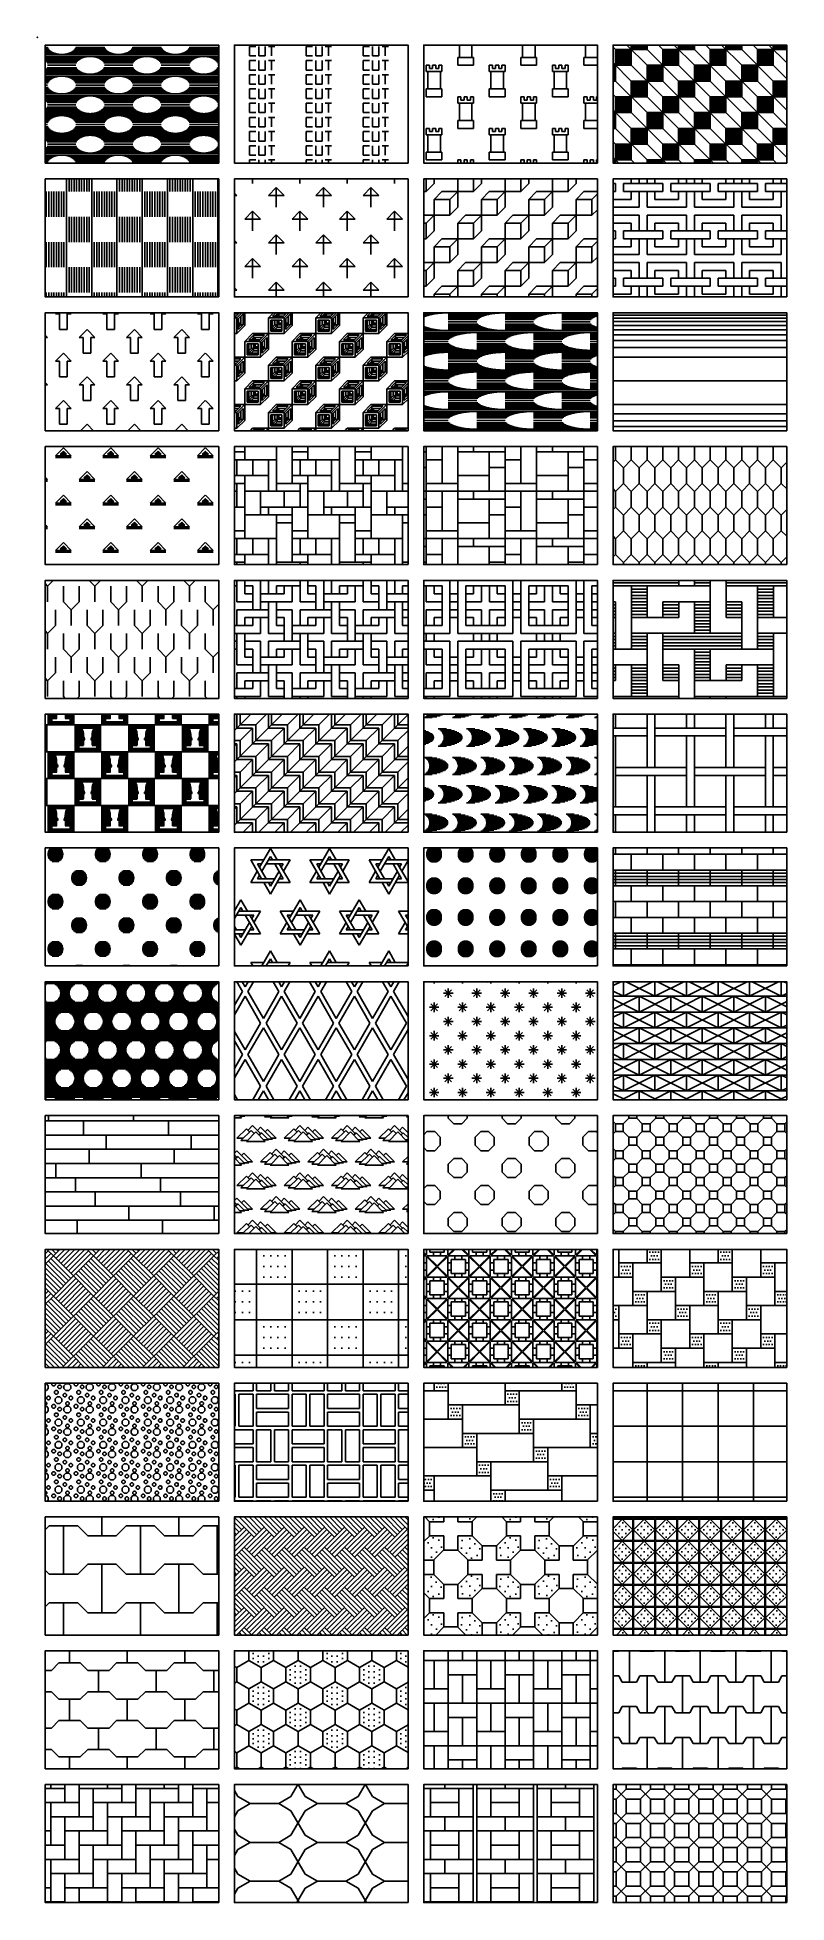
# Model space of a CAD drawing. Extents: x 3335 to 28578, y 356 to 13117.
# Drawn here: x 3335 to 8085, y 356 to 12178 of the extents above; entities that cross this region are included whole.
import ezdxf

# ---------------------------------------------------------------- set-up
doc = ezdxf.new("R2010")
doc.units = 0
doc.header["$MEASUREMENT"] = 0
doc.layers.get('0').update_dxf_attribs({"linetype": 'CONTINUOUS'})
doc.layers.add('FF', color=8, linetype='CONTINUOUS')

msp = doc.modelspace()

# ---------------------------------------------------------------- hatches: boundary and pattern name
h = msp.add_hatch()
h.set_pattern_fill('CS1', color=256, scale=5, style=0)
h.set_pattern_definition([(0, (70, 56.56), (0, 125), []), (0, (73.21, 56.53), (180, 125), [353.57, -6.43]), (0, (76.43, 56.42), (180, 125), [347.14, -12.86]), (0, (79.64, 56.24), (180, 125), [340.71, -19.29]), (0, (82.85, 55.99), (180, 125), [334.29, -25.71]), (0, (86.07, 55.66), (180, 125), [327.86, -32.14]), (0, (89.28, 55.26), (180, 125), [321.43, -38.57]), (0, (92.5, 54.77), (180, 125), [315, -45]), (0, (95.72, 54.21), (180, 125), [308.57, -51.43]), (0, (98.93, 53.56), (180, 125), [302.14, -57.86]), (0, (102.14, 52.84), (180, 125), [295.71, -64.29]), (0, (105.36, 52.02), (180, 125), [289.29, -70.71]), (0, (108.57, 51.11), (180, 125), [282.86, -77.14]), (0, (111.78, 50.1), (180, 125), [276.43, -83.57]), (0, (115, 48.99), (180, 125), [270, -90]), (0, (118.22, 47.76), (180, 125), [263.57, -96.43]), (0, (121.43, 46.42), (180, 125), [257.14, -102.86]), (0, (124.64, 44.94), (180, 125), [250.71, -109.29]), (0, (127.86, 43.34), (180, 125), [244.29, -115.71]), (0, (131.07, 41.55), (180, 125), [237.86, -122.14]), (0, (134.28, 39.59), (180, 125), [231.43, -128.57]), (0, (137.5, 37.41), (180, 125), [225, -135]), (0, (140.72, 34.99), (180, 125), [218.57, -141.43]), (0, (143.93, 32.26), (180, 125), [212.14, -147.86]), (0, (147.15, 29.12), (180, 125), [205.71, -154.29]), (0, (150.35, 25.48), (180, 125), [199.29, -160.71]), (0, (153.57, 21), (180, 125), [192.86, -167.14]), (0, (156.78, 14.99), (180, 125), [186.43, -173.57]), (0, (160, 0), (180, 125), [180, -180]), (0, (156.78, -14.99), (180, 125), [186.43, -173.57]), (0, (153.57, -21), (180, 125), [192.86, -167.14]), (0, (150.35, -25.48), (180, 125), [199.29, -160.71]), (0, (147.15, -29.12), (180, 125), [205.71, -154.29]), (0, (143.93, -32.26), (180, 125), [212.14, -147.86]), (0, (140.72, -34.99), (180, 125), [218.57, -141.43]), (0, (137.5, -37.41), (180, 125), [225, -135]), (0, (134.28, -39.59), (180, 125), [231.43, -128.57]), (0, (131.07, -41.55), (180, 125), [237.86, -122.14]), (0, (127.86, -43.34), (180, 125), [244.29, -115.71]), (0, (124.64, -44.94), (180, 125), [250.71, -109.29]), (0, (121.43, -46.42), (180, 125), [257.14, -102.86]), (0, (118.22, -47.76), (180, 125), [263.57, -96.43]), (0, (115, -48.99), (180, 125), [270, -90]), (0, (111.78, -50.1), (180, 125), [276.43, -83.57]), (0, (108.57, -51.11), (180, 125), [282.86, -77.14]), (0, (105.36, -52.02), (180, 125), [289.29, -70.71]), (0, (102.14, -52.84), (180, 125), [295.71, -64.29]), (0, (98.93, -53.56), (180, 125), [302.14, -57.86]), (0, (95.72, -54.21), (180, 125), [308.57, -51.43]), (0, (92.5, -54.77), (180, 125), [315, -45]), (0, (89.28, -55.26), (180, 125), [321.43, -38.57]), (0, (86.07, -55.66), (180, 125), [327.86, -32.14]), (0, (82.85, -55.99), (180, 125), [334.29, -25.71]), (0, (79.64, -56.24), (180, 125), [340.71, -19.29]), (0, (76.43, -56.42), (180, 125), [347.14, -12.86]), (0, (73.21, -56.53), (180, 125), [353.57, -6.43]), (0, (70, -56.56), (0, 125), [])])
h.paths.add_polyline_path([(3385, 11380), (4485, 11380), (4485, 12128), (3385, 12128)])
h = msp.add_hatch()
h.set_pattern_fill('CS2', color=256, scale=10, style=0)
h.set_pattern_definition([(90, (0, 0), (-360, 2e-14), [60, -30]), (0, (0, 0), (0, 90), [40, -20, 40, -260]), (0, (0, 60), (0, 90), [40, -80, 40, -200]), (90, (60, 0), (-360, 2e-14), [60, -30]), (90, (100, 0), (-360, 2e-14), [60, -30]), (90, (140, 0), (-360, 2e-14), [60, -30])])
h.paths.add_polyline_path([(5685, 12128), (4585, 12128), (4585, 11380), (5685, 11380)])
h = msp.add_hatch()
h.set_pattern_fill('CS3', color=256, scale=5, style=0)
h.set_pattern_definition([(90, (0, 0), (-200, 200), [50, -350]), (0, (0, 0), (200, 200), [100, -300]), (90, (100, 0), (-200, 200), [50, -350]), (0, (0, 50), (200, 200), [100, -300]), (90, (10, 50), (-200, 200), [110, -290]), (90, (90, 50), (-200, 200), [110, -290]), (0, (0, 160), (200, 200), [100, -300]), (90, (0, 160), (-200, 200), [40, -360]), (90, (100, 160), (-200, 200), [40, -360]), (0, (0, 200), (200, 200), [20, -20, 20, -20, 20, -300]), (0, (20, 180), (200, 200), [20, -20, 20, -340]), (90, (20, 180), (-200, 200), [20, -380]), (90, (40, 180), (-200, 200), [20, -380]), (90, (60, 180), (-200, 200), [20, -380]), (90, (80, 180), (-200, 200), [20, -380])])
h.paths.add_polyline_path([(6885, 12128), (5785, 12128), (5785, 11380), (6885, 11380)])
h = msp.add_hatch()
h.set_pattern_fill('CS4', color=256, scale=10, style=0)
h.set_pattern_definition([(90, (400, 200), (-300, 2e-14), [200, -100]), (0, (400, 400), (0, 300), [200, -100]), (90, (500, 300), (-300, 2e-14), [200, -100]), (0, (300, 300), (0, 300), [200, -100]), (90, (300, 100), (-300, 2e-14), [200, -100]), (0, (200, 200), (0, 300), [200, -100]), (135, (500, 200), (-100, -100), [282.8427, -141.4213]), (135, (700, 100), (-100, -100), [282.8427, -141.4213]), (90, (410, 300), (-300, 2e-14), [100, -200]), (90, (420, 300), (-300, 2e-14), [100, -200]), (90, (430, 300), (-300, 2e-14), [100, -200]), (90, (440, 300), (-300, 2e-14), [100, -200]), (90, (450, 300), (-300, 2e-14), [100, -200]), (90, (460, 300), (-300, 2e-14), [100, -200]), (90, (470, 300), (-300, 2e-14), [100, -200]), (90, (480, 300), (-300, 2e-14), [100, -200]), (90, (490, 300), (-300, 2e-14), [100, -200]), (90, (310, 200), (-300, 2e-14), [100, -200]), (90, (320, 200), (-300, 2e-14), [100, -200]), (90, (330, 200), (-300, 2e-14), [100, -200]), (90, (340, 200), (-300, 2e-14), [100, -200]), (90, (350, 200), (-300, 2e-14), [100, -200]), (90, (360, 200), (-300, 2e-14), [100, -200]), (90, (370, 200), (-300, 2e-14), [100, -200]), (90, (380, 200), (-300, 2e-14), [100, -200]), (90, (390, 200), (-300, 2e-14), [100, -200]), (90, (510, 400), (-300, 2e-14), [100, -200]), (90, (520, 400), (-300, 2e-14), [100, -200]), (90, (530, 400), (-300, 2e-14), [100, -200]), (90, (540, 400), (-300, 2e-14), [100, -200]), (90, (550, 400), (-300, 2e-14), [100, -200]), (90, (560, 400), (-300, 2e-14), [100, -200]), (90, (570, 400), (-300, 2e-14), [100, -200]), (90, (580, 400), (-300, 2e-14), [100, -200]), (90, (590, 400), (-300, 2e-14), [100, -200])])
h.paths.add_polyline_path([(8085, 12128), (6985, 12128), (6985, 11380), (8085, 11380)])
h = msp.add_hatch()
h.set_pattern_fill('CS8', color=256, scale=16, style=0)
h.set_pattern_definition([(90, (0, 0), (-160, 160), [160, -160]), (90, (16, 0), (-160, 160), [160, -160]), (90, (32, 0), (-160, 160), [160, -160]), (90, (48, 0), (-160, 160), [160, -160]), (90, (64, 0), (-160, 160), [160, -160]), (90, (80, 0), (-160, 160), [160, -160]), (90, (96, 0), (-160, 160), [160, -160]), (90, (112, 0), (-160, 160), [160, -160]), (90, (128, 0), (-160, 160), [160, -160]), (90, (144, 0), (-160, 160), [160, -160]), (90, (160, 0), (-160, 160), [160, -160])])
h.paths.add_polyline_path([(4485, 11280), (3385, 11280), (3385, 10532), (4485, 10532)])
h = msp.add_hatch()
h.set_pattern_fill('CS9', color=256, scale=5, style=0)
h.set_pattern_definition([(90, (50, 0), (-150, 150), [125, -175]), (0, (0, 75), (150, 150), [100, -200]), (45, (0, 75), (-150, 150), [70.7107, -141.4213]), (135, (100, 75), (-150, -150), [70.7107, -141.4213])])
h.paths.add_polyline_path([(5685, 11280), (4585, 11280), (4585, 10532), (5685, 10532)])
h = msp.add_hatch()
h.set_pattern_fill('CS10', color=256, scale=5, style=0)
h.set_pattern_definition([(90, (0, 0), (-150, 150), [200, -100]), (0, (-100, 100), (150, 150), [200, -100]), (0, (0, 200), (150, 150), [100, -200]), (90, (100, 100), (-150, 150), [100, -200]), (45, (100, 200), (-150, 150), [70.7107, -141.4213]), (45, (100, 100), (-150, 150), [70.7107, -141.4213]), (45, (0, 200), (-150, 150), [70.7107, -141.4213])])
h.paths.add_polyline_path([(6885, 11280), (5785, 11280), (5785, 10532), (6885, 10532)])
h = msp.add_hatch()
h.set_pattern_fill('CS11', color=256, scale=10, style=0)
h.set_pattern_definition([(90, (0, 0), (-300, 2e-14), [100, -50]), (90, (50, 50), (-150, 9e-15), [50, -50, 50, -150]), (90, (100, 100), (-300, 2e-14), [50, -250]), (90, (150, 100), (-300, 2e-14), [50, -250]), (90, (250, 0), (-300, 2e-14), [100, -50]), (0, (0, 0), (0, 300), [250, -50]), (0, (50, 50), (0, 150), [150, -150]), (0, (150, 100), (0, 300), [250, -50]), (0, (150, 150), (0, 300), [250, -50]), (0, (0, 250), (0, 300), [250, -50])])
h.paths.add_polyline_path([(8085, 11280), (6985, 11280), (6985, 10532), (8085, 10532)])
h = msp.add_hatch()
h.set_pattern_fill('CS15', color=256, scale=5, style=0)
h.set_pattern_definition([(0, (0, 75), (150, 150), [25, -50, 25, -200]), (45, (0, 75), (-150, 150), [70.7107, -141.4213]), (135, (100, 75), (-150, -150), [70.7107, -141.4213]), (90, (25, -25), (-150, 150), [100, -200]), (0, (25, -25), (150, 150), [50, -250]), (90, (75, -25), (-150, 150), [100, -200])])
h.paths.add_polyline_path([(4485, 10432), (3385, 10432), (3385, 9684), (4485, 9684)])
h = msp.add_hatch()
h.set_pattern_fill('CS16', color=256, scale=5, style=0)
h.set_pattern_definition([(90, (0, 0), (-150, 150), [200, -100]), (0, (-100, 100), (150, 150), [200, -100]), (0, (0, 200), (150, 150), [100, -200]), (90, (100, 100), (-150, 150), [100, -200]), (45, (100, 200), (-150, 150), [70.7107, -141.4213]), (45, (100, 100), (-150, 150), [70.7107, -141.4213]), (45, (0, 200), (-150, 150), [70.7107, -141.4213]), (0, (15, 115), (150, 150), [70, -230]), (0, (15, 185), (150, 150), [70, -230]), (90, (15, 115), (-150, 150), [70, -230]), (90, (85, 115), (-150, 150), [70, -230]), (90, (110, 125), (-150, 150), [70, -230]), (90, (140, 155), (-150, 150), [70, -230]), (0, (25, 210), (150, 150), [70, -230]), (0, (55, 240), (150, 150), [70, -230]), (45, (110, 125), (-150, 150), [42.4264, -169.7056]), (45, (110, 195), (-150, 150), [42.4264, -169.7056]), (45, (25, 210), (-150, 150), [42.4264, -169.7056]), (45, (95, 210), (-150, 150), [42.4264, -169.7056]), (0, (25, 125), (150, 150), [60, -240]), (90, (25, 125), (-150, 150), [60, -240]), (45, (110, 140), (-150, 150), [21.2132, -190.919]), (90, (125, 155), (-150, 150), [55, -245]), (0, (55, 225), (150, 150), [55, -245]), (45, (40, 210), (-150, 150), [21.2132, -190.919]), (90, (55, 140), (-150, 150), [45, -25, 30, -200]), (45, (15, 115), (-150, 150), [70.7107, -141.4213]), (0, (40, 155), (150, 150), [45, -25, 30, -200]), (0, (55, 140), (150, 150), [30, -270]), (0, (65, 165), (150, 150), [20, -25, 15, -240]), (90, (40, 155), (-150, 150), [30, -270]), (90, (65, 165), (-150, 150), [20, -25, 15, -240]), (45, (40, 125), (-150, 150), [21.2132, -190.919]), (45, (25, 140), (-150, 150), [21.2132, -190.919])])
h.paths.add_polyline_path([(5685, 10432), (4585, 10432), (4585, 9684), (5685, 9684)])
h = msp.add_hatch()
h.set_pattern_fill('CS17', color=256, scale=5, style=0)
h.set_pattern_definition([(0, (0, 56.56), (0, 125), []), (0, (0, 56.53), (180, 125), [353.57, -6.43]), (0, (0, 56.42), (180, 125), [347.14, -12.86]), (0, (0, 56.24), (180, 125), [340.71, -19.29]), (0, (0, 55.99), (180, 125), [334.29, -25.71]), (0, (0, 55.66), (180, 125), [327.86, -32.14]), (0, (0, 55.26), (180, 125), [321.43, -38.57]), (0, (0, 54.77), (180, 125), [315, -45]), (0, (0, 54.21), (180, 125), [308.57, -51.43]), (0, (0, 53.56), (180, 125), [302.14, -57.86]), (0, (0, 52.84), (180, 125), [295.71, -64.29]), (0, (0, 52.02), (180, 125), [289.29, -70.71]), (0, (0, 51.11), (180, 125), [282.86, -77.14]), (0, (0, 50.1), (180, 125), [276.43, -83.57]), (0, (0, 48.99), (180, 125), [270, -90]), (0, (0, 47.76), (180, 125), [263.57, -96.43]), (0, (0, 46.42), (180, 125), [257.14, -102.86]), (0, (0, 44.94), (180, 125), [250.71, -109.29]), (0, (0, 43.34), (180, 125), [244.29, -115.71]), (0, (0, 41.55), (180, 125), [237.86, -122.14]), (0, (0, 39.59), (180, 125), [231.43, -128.57]), (0, (0, 37.41), (180, 125), [225, -135]), (0, (0, 34.99), (180, 125), [218.57, -141.43]), (0, (0, 32.26), (180, 125), [212.14, -147.86]), (0, (0, 29.12), (180, 125), [205.71, -154.29]), (0, (0, 25.48), (180, 125), [199.29, -160.71]), (0, (0, 21), (180, 125), [192.86, -167.14]), (0, (0, 14.99), (180, 125), [186.43, -173.57]), (0, (0, 0), (180, 125), [180, -180]), (0, (0, -14.99), (180, 125), [186.43, -173.57]), (0, (0, -21), (180, 125), [192.86, -167.14]), (0, (0, -25.48), (180, 125), [199.29, -160.71]), (0, (0, -29.12), (180, 125), [205.71, -154.29]), (0, (0, -32.26), (180, 125), [212.14, -147.86]), (0, (0, -34.99), (180, 125), [218.57, -141.43]), (0, (0, -37.41), (180, 125), [225, -135]), (0, (0, -39.59), (180, 125), [231.43, -128.57]), (0, (0, -41.55), (180, 125), [237.86, -122.14]), (0, (0, -43.34), (180, 125), [244.29, -115.71]), (0, (0, -44.94), (180, 125), [250.71, -109.29]), (0, (0, -46.42), (180, 125), [257.14, -102.86]), (0, (0, -47.76), (180, 125), [263.57, -96.43]), (0, (0, -48.99), (180, 125), [270, -90]), (0, (0, -50.1), (180, 125), [276.43, -83.57]), (0, (0, -51.11), (180, 125), [282.86, -77.14]), (0, (0, -52.02), (180, 125), [289.29, -70.71]), (0, (0, -52.84), (180, 125), [295.71, -64.29]), (0, (0, -53.56), (180, 125), [302.14, -57.86]), (0, (0, -54.21), (180, 125), [308.57, -51.43]), (0, (0, -54.77), (180, 125), [315, -45]), (0, (0, -55.26), (180, 125), [321.43, -38.57]), (0, (0, -55.66), (180, 125), [327.86, -32.14]), (0, (0, -55.99), (180, 125), [334.29, -25.71]), (0, (0, -56.24), (180, 125), [340.71, -19.29]), (0, (0, -56.42), (180, 125), [347.14, -12.86]), (0, (0, -56.53), (180, 125), [353.57, -6.43]), (0, (0, -56.56), (0, 125), [])])
h.paths.add_polyline_path([(6885, 10432), (5785, 10432), (5785, 9684), (6885, 9684)])
h = msp.add_hatch()
h.set_pattern_fill('CS18', color=256, scale=50, style=0)
h.set_pattern_definition([(0, (0, 565.6), (0, 1250), []), (0, (0, 565.3), (1800, 1250), []), (0, (0, 564.2), (1800, 1250), []), (0, (0, 562.4), (1800, 1250), []), (0, (0, 559.9), (1800, 1250), []), (0, (0, 556.6), (1800, 1250), []), (0, (0, 552.5), (1800, 1250), []), (0, (0, 547.7), (1800, 1250), []), (0, (0, 542.1), (1800, 1250), []), (0, (0, 535.6), (1800, 1250), []), (0, (0, 528.4), (1800, 1250), []), (0, (0, 520.2), (1800, 1250), []), (0, (0, 511.1), (1800, 1250), []), (0, (0, 501), (1800, 1250), []), (0, (0, 489.9), (1800, 1250), []), (0, (0, 477.6), (1800, 1250), []), (0, (0, 464.2), (1800, 1250), []), (0, (0, 449.4), (1800, 1250), []), (0, (0, 433.4), (1800, 1250), []), (0, (0, 415.6), (1800, 1250), []), (0, (0, 395.9), (1800, 1250), []), (0, (0, 374.1), (1800, 1250), []), (0, (0, 349.9), (1800, 1250), []), (0, (0, 322.6), (1800, 1250), []), (0, (0, 291.2), (1800, 1250), []), (0, (0, 254.8), (1800, 1250), []), (0, (0, 210), (1800, 1250), []), (0, (0, 149.9), (1800, 1250), []), (0, (0, 0), (1800, 1250), []), (0, (0, -149.9), (1800, 1250), []), (0, (0, -210), (1800, 1250), []), (0, (0, -254.8), (1800, 1250), []), (0, (0, -291.2), (1800, 1250), []), (0, (0, -322.6), (1800, 1250), []), (0, (0, -349.9), (1800, 1250), []), (0, (0, -374.1), (1800, 1250), []), (0, (0, -395.9), (1800, 1250), []), (0, (0, -415.6), (1800, 1250), []), (0, (0, -433.4), (1800, 1250), []), (0, (0, -449.4), (1800, 1250), []), (0, (0, -464.2), (1800, 1250), []), (0, (0, -477.6), (1800, 1250), []), (0, (0, -489.9), (1800, 1250), []), (0, (0, -501), (1800, 1250), []), (0, (0, -511.1), (1800, 1250), []), (0, (0, -520.2), (1800, 1250), []), (0, (0, -528.4), (1800, 1250), []), (0, (0, -535.6), (1800, 1250), []), (0, (0, -542.1), (1800, 1250), []), (0, (0, -547.7), (1800, 1250), []), (0, (0, -552.5), (1800, 1250), []), (0, (0, -556.6), (1800, 1250), []), (0, (0, -559.9), (1800, 1250), []), (0, (0, -562.4), (1800, 1250), []), (0, (0, -564.2), (1800, 1250), []), (0, (0, -565.3), (1800, 1250), []), (0, (0, -565.6), (0, 1250), [])])
h.paths.add_polyline_path([(8085, 10432), (6985, 10432), (6985, 9684), (8085, 9684)])
h = msp.add_hatch()
h.set_pattern_fill('CS22', color=256, scale=5, style=0)
h.set_pattern_definition([(0, (0, 75), (150, 150), [100, -200]), (45, (0, 75), (-150, 150), [70.7107, -141.4213]), (135, (100, 75), (-150, -150), [70.7107, -141.4213]), (45, (30, 85), (-150, 150), [28.2843, -183.8478]), (135, (70, 85), (-150, -150), [28.2843, -183.8478]), (0, (30, 85), (150, 150), [40, -260]), (45, (35, 85), (-150, 150), [21.213, -190.919]), (45, (40, 85), (-150, 150), [14.142, -197.99]), (135, (65, 85), (-150, -150), [21.213, -190.919]), (135, (60, 85), (-150, -150), [14.142, -197.99]), (0, (0, 70), (150, 150), [100, -200]), (0, (0, 65), (150, 150), [100, -200])])
h.paths.add_polyline_path([(4485, 9584), (3385, 9584), (3385, 8836), (4485, 8836)])
h = msp.add_hatch()
h.set_pattern_fill('CS23', color=256, scale=10, style=0)
h.set_pattern_definition([(90, (0, 150), (-400, 2e-14), [50, -100, 200, -150]), (0, (250, 150), (0, 500), [300, -100]), (90, (50, 100), (-400, 2e-14), [50, -150, 50, -250]), (0, (50, 100), (0, 500), [100, -300]), (90, (550, -150), (-400, 2e-14), [350, -150]), (0, (150, 50), (0, 500), [100, -300]), (90, (250, 0), (-400, 2e-14), [400, -100]), (0, (150, 0), (0, 500), [300, -100]), (90, (450, -200), (-400, 2e-14), [350, -150]), (90, (350, 150), (-400, 2e-14), [150, -350]), (0, (350, 200), (0, 500), [300, -100]), (90, (500, 200), (-400, 2e-14), [100, -400]), (0, (250, 300), (0, 500), [350, -50]), (0, (150, 400), (0, 500), [250, -150]), (90, (300, 400), (-400, 2e-14), [100, -400]), (90, (200, 200), (-400, 2e-14), [150, -50, 100, -200]), (0, (50, 350), (0, 500), [200, -200])])
h.paths.add_polyline_path([(5685, 9584), (4585, 9584), (4585, 8836), (5685, 8836)])
h = msp.add_hatch()
h.set_pattern_fill('CS24', color=256, scale=10, style=0)
h.set_pattern_definition([(90, (0, 0), (-500, 3e-14), []), (0, (0, 0), (0, 300), []), (0, (0, 100), (0, 300), [200, -300]), (0, (0, 250), (0, 300), [300, -200]), (90, (100, 250), (-500, 3e-14), [50, -250]), (90, (200, 0), (-500, 3e-14), [250, -50]), (0, (200, 150), (0, 300), [100, -400]), (90, (300, 0), (-500, 3e-14), []), (0, (300, 200), (0, 300), [100, -400]), (90, (400, 50), (-500, 3e-14), [250, -50]), (0, (300, 50), (0, 300), [200, -300])])
h.paths.add_polyline_path([(6885, 9584), (5785, 9584), (5785, 8836), (6885, 8836)])
h = msp.add_hatch()
h.set_pattern_fill('CS25', color=256, scale=10, style=0)
h.set_pattern_definition([(90, (50, 50), (-50, 150), [100, -200]), (135, (100, 0), (-150, -150), [70.7107, -141.4213]), (45, (100, 0), (-150, 150), [70.7107, -141.4213]), (45, (50, 150), (-150, 150), [70.7107, -141.4213]), (135, (150, 150), (-150, -150), [70.7107, -141.4213]), (45, (250, 150), (-150, 150), [70.7107, -141.4213]), (135, (350, 150), (-150, -150), [70.7107, -141.4213]), (45, (300, 0), (-150, 150), [70.7107, -141.4213])])
h.paths.add_polyline_path([(8085, 9584), (6985, 9584), (6985, 8836), (8085, 8836)])
h = msp.add_hatch()
h.set_pattern_fill('CS29', color=256, scale=10, style=0)
h.set_pattern_definition([(90, (50, 50), (-50, 150), [100, -200]), (135, (100, 0), (-150, -150), [70.7107, -141.4213]), (45, (100, 0), (-150, 150), [70.7107, -141.4213])])
h.paths.add_polyline_path([(4485, 8736), (3385, 8736), (3385, 7988), (4485, 7988)])
h = msp.add_hatch()
h.set_pattern_fill('CS30', color=256, scale=10, style=0)
h.set_pattern_definition([(90, (0, 0), (-400, 2e-14), [200, -50, 100, -50]), (0, (0, 0), (0, 400), [100, -50, 200, -50]), (90, (350, 0), (-400, 2e-14), [100, -50, 200, -50]), (0, (0, 350), (0, 400), [200, -50, 100, -50]), (0, (50, 50), (0, 400), [50, -50, 150, -150]), (90, (300, 50), (-400, 2e-14), [50, -50, 150, -150]), (0, (50, 300), (0, 400), [150, -50, 50, -150]), (90, (50, 50), (-400, 2e-14), [150, -50, 50, -150]), (0, (250, 100), (0, 400), [150, -50, 50, -150]), (0, (200, 150), (0, 400), [200, -50, 100, -50]), (90, (250, 250), (-400, 2e-14), [150, -50, 50, -150]), (90, (200, 200), (-400, 2e-14), [200, -50, 100, -50]), (0, (200, 200), (0, 400), [100, -50, 200, -50]), (0, (250, 250), (0, 400), [50, -50, 150, -150]), (90, (100, 250), (-400, 2e-14), [50, -50, 150, -150]), (90, (150, 200), (-400, 2e-14), [100, -50, 200, -50])])
h.paths.add_polyline_path([(5685, 8736), (4585, 8736), (4585, 7988), (5685, 7988)])
h = msp.add_hatch()
h.set_pattern_fill('CS32', color=256, scale=10, style=0)
h.set_pattern_definition([(90, (0, 0), (-400, 2e-14), [350, -50]), (0, (0, 0), (0, 400), [350, -50]), (90, (350, 0), (-400, 2e-14), [350, -50]), (0, (0, 350), (0, 400), [350, -50]), (0, (50, 50), (0, 400), [250, -150]), (90, (300, 50), (-400, 2e-14), [250, -150]), (0, (50, 300), (0, 400), [250, -150]), (90, (50, 50), (-400, 2e-14), [250, -150]), (0, (250, 100), (0, 400), [50, -50, 50, -50, 50, -150]), (0, (200, 150), (0, 400), [100, -50, 50, -50, 100, -50]), (90, (250, 250), (-400, 2e-14), [50, -50, 50, -50, 50, -150]), (90, (200, 200), (-400, 2e-14), [100, -50, 50, -50, 100, -50]), (0, (200, 200), (0, 400), [100, -50, 50, -50, 100, -50]), (0, (250, 250), (0, 400), [50, -50, 50, -50, 50, -150]), (90, (100, 250), (-400, 2e-14), [50, -50, 50, -50, 50, -150]), (90, (150, 200), (-400, 2e-14), [100, -50, 50, -50, 100, -50])])
h.paths.add_polyline_path([(6885, 8736), (5785, 8736), (5785, 7988), (6885, 7988)])
h = msp.add_hatch()
h.set_pattern_fill('CS33', color=256, scale=20, style=0)
h.set_pattern_definition([(90, (0, 0), (-800, 5e-14), [400, -100, 200, -100]), (0, (0, 0), (0, 800), [200, -100, 400, -100]), (90, (700, 0), (-800, 5e-14), [200, -100, 400, -100]), (0, (0, 700), (0, 800), [400, -100, 200, -100]), (0, (100, 100), (0, 800), [100, -100, 300, -300]), (90, (600, 100), (-800, 5e-14), [100, -100, 300, -300]), (0, (100, 600), (0, 800), [300, -100, 100, -300]), (90, (100, 100), (-800, 5e-14), [300, -100, 100, -300]), (0, (500, 200), (0, 800), [300, -100, 100, -300]), (0, (400, 300), (0, 800), [400, -100, 200, -100]), (90, (500, 500), (-800, 5e-14), [300, -100, 100, -300]), (90, (400, 400), (-800, 5e-14), [400, -100, 200, -100]), (0, (400, 400), (0, 800), [200, -100, 400, -100]), (0, (500, 500), (0, 800), [100, -100, 300, -300]), (90, (200, 500), (-800, 5e-14), [100, -100, 300, -300]), (90, (300, 400), (-800, 5e-14), [200, -100, 400, -100]), (0, (100, 120), (400, 400), [100, -100]), (0, (100, 140), (400, 400), [100, -100]), (0, (100, 160), (400, 400), [100, -100]), (0, (100, 180), (400, 400), [100, -100]), (0, (1100, 200), (400, 400), [100, -700]), (0, (1100, 220), (400, 400), [100, -700]), (0, (1100, 240), (400, 400), [100, -700]), (0, (1100, 260), (400, 400), [100, -700]), (0, (1100, 280), (400, 400), [100, -700]), (0, (1100, 300), (400, 400), [100, -700]), (0, (1100, 400), (400, 400), [100, -700]), (0, (1100, 420), (400, 400), [100, -700]), (0, (1100, 440), (400, 400), [100, -700]), (0, (1100, 460), (400, 400), [100, -700]), (0, (1100, 480), (400, 400), [100, -700]), (0, (1100, 500), (400, 400), [100, -700]), (0, (700, 320), (400, 400), [100, -100, 500, -100]), (0, (700, 340), (400, 400), [100, -100, 500, -100]), (0, (700, 360), (400, 400), [100, -100, 500, -100]), (0, (700, 380), (400, 400), [100, -100, 500, -100])])
h.paths.add_polyline_path([(8085, 8736), (6985, 8736), (6985, 7988), (8085, 7988)])
h = msp.add_hatch()
h.set_pattern_fill('CS37', color=256, scale=5, style=0)
h.set_pattern_definition([(0, (0, 0), (0, 170), []), (0, (0, 5), (170, 170), [170, -170]), (0, (0, 10), (170, 170), [170, -170]), (0, (0, 15), (170, 170), [170, -170]), (0, (0, 20), (170, 170), [170, -170]), (0, (0, 25), (170, 170), [31.35, -107.3, 31.35, -170]), (0, (0, 30), (170, 170), [31.35, -107.3, 31.35, -170]), (0, (0, 35), (170, 170), [31.35, -107.3, 31.35, -170]), (0, (0, 40), (170, 170), [58.35, -53.3, 58.35, -170]), (0, (0, 45), (170, 170), [61.35, -47.3, 61.35, -170]), (0, (0, 50), (170, 170), [61.35, -47.3, 61.35, -170]), (0, (0, 55), (170, 170), [61.35, -47.3, 61.35, -170]), (0, (0, 60), (170, 170), [57.6, -54.8, 57.6, -170]), (0, (0, 65), (170, 170), [61.35, -47.3, 61.35, -170]), (0, (0, 70), (170, 170), [61.35, -47.3, 61.35, -170]), (0, (0, 75), (170, 170), [66.5, -37, 66.5, -170]), (0, (0, 80), (170, 170), [68.85, -32.3, 68.85, -170]), (0, (0, 85), (170, 170), [66.35, -37.3, 66.35, -170]), (0, (0, 90), (170, 170), [63.85, -42.3, 63.85, -170]), (0, (0, 95), (170, 170), [61.35, -47.3, 61.35, -170]), (0, (0, 100), (170, 170), [61.7, -46.6, 61.7, -170]), (0, (0, 105), (170, 170), [61.75, -46.5, 61.75, -170]), (0, (0, 110), (170, 170), [61.55, -46.9, 61.55, -170]), (0, (0, 115), (170, 170), [61, -48, 61, -170]), (0, (0, 120), (170, 170), [60.2, -49.6, 60.2, -170]), (0, (0, 125), (170, 170), [59.1, -51.8, 59.1, -170]), (0, (0, 130), (170, 170), [57.7, -54.6, 57.7, -170]), (0, (0, 135), (170, 170), [55.95, -58.1, 55.95, -170]), (0, (0, 140), (170, 170), [53.85, -62.3, 53.85, -170]), (0, (0, 145), (170, 170), [51.35, -67.3, 51.35, -170]), (0, (0, 150), (170, 170), [170, -170]), (0, (0, 155), (170, 170), [170, -170]), (0, (0, 160), (170, 170), [170, -170]), (0, (0, 165), (170, 170), [170, -170])])
h.paths.add_polyline_path([(4485, 7888), (3385, 7888), (3385, 7140), (4485, 7140)])
h = msp.add_hatch()
h.set_pattern_fill('CS38', color=256, scale=10, style=0)
h.set_pattern_definition([(90, (0, 0), (-100, 100), [100, -100]), (0, (0, 0), (100, 100), [100, -100]), (0, (20, 20), (100, 100), [100, -100]), (90, (20, 20), (-100, 100), [100, -100]), (45, (120, 20), (-100, 100), [113.137, -28.2843]), (45, (0, 0), (-100, 100), [])])
h.paths.add_polyline_path([(5685, 7888), (4585, 7888), (4585, 7140), (5685, 7140)])
h = msp.add_hatch()
h.set_pattern_fill('CS40', color=256, scale=6, style=0)
h.set_pattern_definition([(0, (60, 0), (90, 180), [120, -60]), (0, (59.7, 6), (90, 180), [119.388, -60.612]), (0, (58.78, 12), (90, 180), [117.564, -62.436]), (0, (57.23, 18), (90, 180), [114.468, -65.532]), (0, (54.99, 24), (90, 180), [109.98, -70.02]), (0, (51.96, 30), (90, 180), [103.92, -76.08]), (0, (48, 36), (90, 180), [96, -84]), (0, (42.85, 42), (90, 180), [85.692, -94.308]), (0, (36, 48), (90, 180), [72, -108]), (0, (26.15, 54), (90, 180), [52.296, -127.704]), (0, (59.7, -6), (90, 180), [119.388, -60.612]), (0, (58.78, -12), (90, 180), [117.564, -62.436]), (0, (57.23, -18), (90, 180), [114.468, -65.532]), (0, (54.99, -24), (90, 180), [109.98, -70.02]), (0, (51.96, -30), (90, 180), [103.92, -76.08]), (0, (48, -36), (90, 180), [96, -84]), (0, (42.85, -42), (90, 180), [85.692, -94.308]), (0, (36, -48), (90, 180), [72, -108]), (0, (26.15, -54), (90, 180), [52.296, -127.704])])
h.paths.add_polyline_path([(6885, 7888), (5785, 7888), (5785, 7140), (6885, 7140)])
h = msp.add_hatch()
h.set_pattern_fill('CS41', color=256, scale=10, style=0)
h.set_pattern_definition([(0, (0, 0), (250, 250), [450, -50]), (0, (0, 50), (250, 250), [450, -50]), (90, (200, 50), (-250, 250), [450, -50]), (90, (250, 50), (-250, 250), [450, -50])])
h.paths.add_polyline_path([(8085, 7888), (6985, 7888), (6985, 7140), (8085, 7140)])
h = msp.add_hatch()
h.set_pattern_fill('CS45', color=256, scale=5, style=0)
h.set_pattern_definition([(0, (278.2, 205), (150, 150), [43.6, -256.4]), (0, (270, 210), (150, 150), [60, -240]), (0, (264.3, 215), (150, 150), [71.4, -228.6]), (0, (260, 220), (150, 150), [80, -220]), (0, (256.7, 225), (150, 150), [86.6, -213.4]), (0, (254.15, 230), (150, 150), [91.65, -208.35]), (0, (252.3, 235), (150, 150), [95.4, -204.6]), (0, (251, 240), (150, 150), [98, -202]), (0, (250.25, 245), (150, 150), [99.5, -200.5]), (0, (250, 250), (150, 150), [100, -200]), (0, (278.2, 295), (150, 150), [43.6, -256.4]), (0, (270, 290), (150, 150), [60, -240]), (0, (264.3, 285), (150, 150), [71.4, -228.6]), (0, (260, 280), (150, 150), [80, -220]), (0, (256.7, 275), (150, 150), [86.6, -213.4]), (0, (254.15, 270), (150, 150), [91.65, -208.35]), (0, (252.3, 265), (150, 150), [95.4, -204.6]), (0, (251, 260), (150, 150), [98, -202]), (0, (250.25, 255), (150, 150), [99.5, -200.5])])
h.paths.add_polyline_path([(4485, 7040), (3385, 7040), (3385, 6292), (4485, 6292)])
h = msp.add_hatch()
h.set_pattern_fill('CS46', color=256, scale=5, style=0)
h.set_pattern_definition([(0, (0, 0), (187.5, 324.76), [137.799, -28.8675, 83.3333, -125]), (60, (0, 0), (-187.5, 324.76), [83.3333, -28.8675, 137.799, -125]), (120, (250, 0), (-375, -4e-08), [137.799, -28.8675, 83.3333, -125]), (120, (125, -72.17), (-375, -4e-08), [83.3333, -28.8675, 137.799, -125]), (60, (125, -72.17), (-187.5, 324.76), [137.799, -28.8675, 83.3333, -125]), (0, (0, 144.34), (187.5, 324.76), [83.3333, -28.8675, 137.799, -125]), (0, (43.3, 25), (187.5, 324.76), [108.9316, -28.8675, 25.598, -211.6025]), (120, (206.7, 25), (-375, -4e-08), [108.9316, -28.8675, 25.598, -211.6025]), (240, (125, 166.5), (187.5, -324.76), [108.9316, -28.8675, 25.598, -211.6025]), (60, (125, -22.17), (-187.5, 324.76), [108.9316, -28.8675, 25.598, -211.6025]), (180, (206.7, 119.33), (-187.5, -324.76), [108.9316, -28.8675, 25.598, -211.6025]), (300, (43.3, 119.33), (375, 4e-08), [108.9316, -28.8675, 25.598, -211.6025])])
h.paths.add_polyline_path([(5685, 7040), (4585, 7040), (4585, 6292), (5685, 6292)])
h = msp.add_hatch()
h.set_pattern_fill('CS47', color=256, scale=5, style=0)
h.set_pattern_definition([(0, (200, 0), (0, 200), [100, -100]), (0, (200, 1.25), (0, 200), [99.95, -100.05]), (0, (200.05, 2.5), (0, 200), [99.85, -100.15]), (0, (200.15, 3.75), (0, 200), [99.7, -100.3]), (0, (200.25, 5), (0, 200), [99.5, -100.5]), (0, (200.4, 6.25), (0, 200), [99.2, -100.8]), (0, (200.55, 7.5), (0, 200), [98.85, -101.15]), (0, (200.75, 8.75), (0, 200), [98.45, -101.55]), (0, (201, 10), (0, 200), [98, -102]), (0, (201.3, 11.25), (0, 200), [97.45, -102.55]), (0, (201.6, 12.5), (0, 200), [96.8, -103.2]), (0, (201.95, 13.75), (0, 200), [96.15, -103.85]), (0, (202.3, 15), (0, 200), [95.4, -104.6]), (0, (202.7, 16.25), (0, 200), [94.55, -105.45]), (0, (203.15, 17.5), (0, 200), [93.65, -106.35]), (0, (203.65, 18.75), (0, 200), [92.7, -107.3]), (0, (204.15, 20), (0, 200), [91.65, -108.35]), (0, (204.75, 21.25), (0, 200), [90.5, -109.5]), (0, (205.35, 22.5), (0, 200), [89.3, -110.7]), (0, (206, 23.75), (0, 200), [88, -112]), (0, (206.7, 25), (0, 200), [86.6, -113.4]), (0, (207.45, 26.25), (0, 200), [85.1, -114.9]), (0, (208.25, 27.5), (0, 200), [83.5, -116.5]), (0, (209.1, 28.75), (0, 200), [81.8, -118.2]), (0, (210, 30), (0, 200), [80, -120]), (0, (210.95, 31.25), (0, 200), [78.05, -121.95]), (0, (212, 32.5), (0, 200), [76, -124]), (0, (213.1, 33.75), (0, 200), [73.8, -126.2]), (0, (214.3, 35), (0, 200), [71.4, -128.6]), (0, (215.55, 36.25), (0, 200), [68.85, -131.15]), (0, (216.95, 37.5), (0, 200), [66.15, -133.85]), (0, (218.4, 38.75), (0, 200), [63.2, -136.8]), (0, (220, 40), (0, 200), [60, -140]), (0, (221.75, 41.25), (0, 200), [56.5, -143.5]), (0, (223.65, 42.5), (0, 200), [52.7, -147.3]), (0, (225.8, 43.75), (0, 200), [48.4, -151.6]), (0, (228.2, 45), (0, 200), [43.6, -156.4]), (0, (231, 46.25), (0, 200), [38, -162]), (0, (234.4, 47.5), (0, 200), [31.2, -168.8]), (0, (238.9, 48.75), (0, 200), [22.2, -177.8]), (0, (200, -1.25), (0, 200), [99.95, -100.05]), (0, (200.05, -2.5), (0, 200), [99.85, -100.15]), (0, (200.15, -3.75), (0, 200), [99.7, -100.3]), (0, (200.25, -5), (0, 200), [99.5, -100.5]), (0, (200.4, -6.25), (0, 200), [99.2, -100.8]), (0, (200.55, -7.5), (0, 200), [98.85, -101.15]), (0, (200.75, -8.75), (0, 200), [98.45, -101.55]), (0, (201, -10), (0, 200), [98, -102]), (0, (201.3, -11.25), (0, 200), [97.45, -102.55]), (0, (201.6, -12.5), (0, 200), [96.8, -103.2]), (0, (201.95, -13.75), (0, 200), [96.15, -103.85]), (0, (202.3, -15), (0, 200), [95.4, -104.6]), (0, (202.7, -16.25), (0, 200), [94.55, -105.45]), (0, (203.15, -17.5), (0, 200), [93.65, -106.35]), (0, (203.65, -18.75), (0, 200), [92.7, -107.3]), (0, (204.15, -20), (0, 200), [91.65, -108.35]), (0, (204.75, -21.25), (0, 200), [90.5, -109.5]), (0, (205.35, -22.5), (0, 200), [89.3, -110.7]), (0, (206, -23.75), (0, 200), [88, -112]), (0, (206.7, -25), (0, 200), [86.6, -113.4]), (0, (207.45, -26.25), (0, 200), [85.1, -114.9]), (0, (208.25, -27.5), (0, 200), [83.5, -116.5]), (0, (209.1, -28.75), (0, 200), [81.8, -118.2]), (0, (210, -30), (0, 200), [80, -120]), (0, (210.95, -31.25), (0, 200), [78.05, -121.95]), (0, (212, -32.5), (0, 200), [76, -124]), (0, (213.1, -33.75), (0, 200), [73.8, -126.2]), (0, (214.3, -35), (0, 200), [71.4, -128.6]), (0, (215.55, -36.25), (0, 200), [68.85, -131.15]), (0, (216.95, -37.5), (0, 200), [66.15, -133.85]), (0, (218.4, -38.75), (0, 200), [63.2, -136.8]), (0, (220, -40), (0, 200), [60, -140]), (0, (221.75, -41.25), (0, 200), [56.5, -143.5]), (0, (223.65, -42.5), (0, 200), [52.7, -147.3]), (0, (225.8, -43.75), (0, 200), [48.4, -151.6]), (0, (228.2, -45), (0, 200), [43.6, -156.4]), (0, (231, -46.25), (0, 200), [38, -162]), (0, (234.4, -47.5), (0, 200), [31.2, -168.8]), (0, (238.9, -48.75), (0, 200), [22.2, -177.8])])
h.paths.add_polyline_path([(6885, 7040), (5785, 7040), (5785, 6292), (6885, 6292)])
h = msp.add_hatch()
h.set_pattern_fill('CS48', color=256, scale=10, style=0)
h.set_pattern_definition([(0, (0, 0), (0, 100), []), (90, (0, 0), (-100, 100), [100, -100]), (0, (0, 20), (0, 400), []), (0, (0, 40), (0, 400), []), (0, (0, 60), (0, 400), []), (0, (0, 80), (0, 400), [])])
h.paths.add_polyline_path([(8085, 7040), (6985, 7040), (6985, 6292), (8085, 6292)])
h = msp.add_hatch()
h.set_pattern_fill('CS52', color=256, scale=6, style=0)
h.set_pattern_definition([(0, (60, 0), (90, 180), [60, -120]), (0, (59.7, 6), (90, 180), [60.612, -119.388]), (0, (58.78, 12), (90, 180), [62.436, -117.564]), (0, (57.23, 18), (90, 180), [65.532, -114.468]), (0, (54.99, 24), (90, 180), [70.02, -109.98]), (0, (51.96, 30), (90, 180), [76.08, -103.92]), (0, (48, 36), (90, 180), [84, -96]), (0, (42.85, 42), (90, 180), [94.308, -85.692]), (0, (36, 48), (90, 180), [108, -72]), (0, (26.15, 54), (90, 180), [127.704, -52.296]), (0, (0, 60), (0, 180), []), (0, (0, 66), (0, 180), []), (0, (0, 72), (0, 180), []), (0, (0, 78), (0, 180), []), (0, (0, 84), (0, 180), []), (0, (0, 90), (0, 180), []), (0, (0, 96), (0, 180), []), (0, (0, 102), (0, 180), []), (0, (0, 108), (0, 180), []), (0, (0, 114), (0, 180), []), (0, (0, 120), (0, 180), []), (0, (59.7, -6), (90, 180), [60.612, -119.388]), (0, (58.78, -12), (90, 180), [62.436, -117.564]), (0, (57.23, -18), (90, 180), [65.532, -114.468]), (0, (54.99, -24), (90, 180), [70.02, -109.98]), (0, (51.96, -30), (90, 180), [76.08, -103.92]), (0, (48, -36), (90, 180), [84, -96]), (0, (42.85, -42), (90, 180), [94.308, -85.692]), (0, (36, -48), (90, 180), [108, -72]), (0, (26.15, -54), (90, 180), [127.704, -52.296])])
h.paths.add_polyline_path([(4485, 6192), (3385, 6192), (3385, 5444), (4485, 5444)])
h = msp.add_hatch()
h.set_pattern_fill('CS53', color=256, scale=10, style=0)
h.set_pattern_definition([(60, (1765.47, 760), (-8e-07, 400), [196.299, -34.641]), (120, (1765.47, 760), (-346.41, 200), [196.299, -34.641]), (240, (1765.47, 1100), (8e-07, -400), [196.299, -34.641]), (300, (1765.47, 1100), (346.41, -200), [196.299, -34.641])])
h.paths.add_polyline_path([(5685, 6192), (4585, 6192), (4585, 5444), (5685, 5444)])
h = msp.add_hatch()
h.set_pattern_fill('CS54', color=256, scale=3, style=0)
h.set_pattern_definition([(0, (0, 0), (90, 90), [30, -150]), (45, (0, 0), (-90, 90), [30, -97.2792]), (90, (0, 0), (-90, 90), [30, -150]), (180, (0, 0), (-90, -90), [30, -150]), (270, (0, 0), (90, -90), [30, -150]), (135, (0, 0), (-90, -90), [30, -97.2792]), (225, (0, 0), (90, -90), [30, -97.2792]), (315, (0, 0), (90, 90), [30, -97.2792])])
h.paths.add_polyline_path([(6885, 6192), (5785, 6192), (5785, 5444), (6885, 5444)])
h = msp.add_hatch()
h.set_pattern_fill('CS55', color=256, scale=10, style=0)
h.set_pattern_definition([(0, (650, 300), (0, 100), []), (90, (650, 300), (-100, 100), [100, -100]), (26.565, (650, 300), (100, 300), [223.607, -223.607]), (26.565, (850, 300), (100, 300), [223.607, -223.607]), (26.565, (1050, 300), (100, 300), [223.607, -223.607]), (26.565, (950, 400), (100, 300), [223.607, -223.607]), (26.565, (850, 500), (100, 300), [223.607, -223.607]), (153.435, (850, 300), (-300, -100), [223.607, -223.607]), (153.435, (1050, 300), (-300, -100), [223.607, -223.607]), (153.435, (950, 400), (-300, -100), [223.607, -223.607]), (153.435, (850, 500), (-300, -100), [223.607, -223.607]), (153.435, (1350, 600), (-300, -100), [223.607, -223.607])])
h.paths.add_polyline_path([(8085, 6192), (6985, 6192), (6985, 5444), (8085, 5444)])
h = msp.add_hatch()
h.set_pattern_fill('CS60', color=256, scale=0.6, style=0)
h.set_pattern_definition([(0, (0, 0), (0, 90), []), (90, (0, 0), (-540, 3e-14), [90, -810]), (90, (348, 90), (-540, 3e-14), [90, -810]), (90, (135, 180), (-540, 3e-14), [90, -810]), (90, (462, 270), (-540, 3e-14), [90, -810]), (90, (336, 360), (-540, 3e-14), [90, -810]), (90, (213, 450), (-540, 3e-14), [90, -810]), (90, (423, 540), (-540, 3e-14), [90, -810]), (90, (531, 630), (-540, 3e-14), [90, -810]), (90, (387, 720), (-540, 3e-14), [90, -810]), (90, (165, 810), (-540, 3e-14), [90, -810])])
h.paths.add_polyline_path([(4485, 5344), (3385, 5344), (3385, 4596), (4485, 4596)])
h = msp.add_hatch()
h.set_pattern_fill('CS61', color=256, scale=5, style=0)
h.set_pattern_definition([(0, (250, 550), (150, 150), [40, -180, 30, -50]), (0, (275, 535), (150, 150), [40, -260]), (0, (310, 530), (150, 150), [120, -180]), (0, (420, 540), (150, 150), [30, -270]), (0, (445, 545), (150, 150), [30, -270]), (45, (250, 550), (-150, 150), [84.853, -127.279]), (45, (275, 535), (-150, 150), [91.924, -120.208]), (45, (310, 530), (-150, 150), [84.853, -127.279]), (45, (320, 600), (-150, 150), [42.4264, -169.7056]), (45, (390, 570), (-150, 150), [21.213, -190.919]), (45, (380, 600), (-150, 150), [28.284, -183.848]), (45, (430, 590), (-150, 150), [21.213, -190.919]), (135, (500, 550), (-150, -150), [77.782, -134.35]), (135, (475, 545), (-150, -150), [106.066, -106.066]), (135, (450, 540), (-150, -150), [63.6396, -148.4924]), (135, (400, 580), (-150, -150), [70.7107, -141.4214]), (135, (430, 530), (-150, -150), [84.853, -127.279]), (135, (360, 580), (-150, -150), [28.284, -183.848]), (135, (330, 590), (-150, -150), [28.284, -183.848])])
h.paths.add_polyline_path([(5685, 5344), (4585, 5344), (4585, 4596), (5685, 4596)])
h = msp.add_hatch()
h.set_pattern_fill('CS62', color=256, scale=5, style=0)
h.set_pattern_definition([(0, (0, 0), (-170.7107, 170.7107), [50, -291.4214]), (0, (0, 120.71), (-170.7107, 170.7107), [50, -291.4214]), (45, (-35.36, 85.36), (-85.3553, 85.3553), [50, -191.4214]), (90, (-35.36, 35.36), (-170.7107, -170.7107), [50, -291.4214]), (90, (85.36, 35.36), (-170.7107, -170.7107), [50, -291.4214]), (135, (0, 0), (-85.3553, -85.3553), [50, -191.4214])])
h.paths.add_polyline_path([(6885, 5344), (5785, 5344), (5785, 4596), (6885, 4596)])
h = msp.add_hatch()
h.set_pattern_fill('CS63', color=256, scale=5, style=0)
h.set_pattern_definition([(0, (0, 0), (-85.35534, 85.35534), [50, -120.7107]), (0, (0, 120.71), (-85.35534, 85.35534), [50, -120.7107]), (45, (-35.36, 85.36), (-85.3553, 85.3553), [50, -70.7107]), (90, (-35.355, 35.355), (-85.35534, -85.35534), [50, -120.7107]), (90, (85.355, 35.355), (-85.35534, -85.35534), [50, -120.7107]), (135, (0, 0), (-85.3553, -85.3553), [50, -70.7107])])
h.paths.add_polyline_path([(8085, 5344), (6985, 5344), (6985, 4596), (8085, 4596)])
h = msp.add_hatch()
h.set_pattern_fill('ZZHAT03', color=256, scale=450, style=0)
h.set_pattern_definition([(45, (0, 0), (254.5584, -3e-14), [180, -180]), (45, (-15.91, 15.91), (254.5584, -3e-14), [180, -180]), (45, (-31.82, 31.82), (254.5584, -3e-14), [180, -180]), (45, (-47.73, 47.73), (254.5584, -3e-14), [180, -180]), (45, (-63.64, 63.64), (254.5584, -3e-14), [180, -180]), (45, (-79.55, 79.55), (254.5584, -3e-14), [180, -180]), (45, (-95.46, 95.46), (254.5584, -3e-14), [180, -180]), (45, (-111.37, 111.37), (254.5584, -3e-14), [180, -180]), (45, (-127.28, 127.28), (254.5584, -3e-14), [180, -180]), (315, (0, 0), (254.5584, -5e-14), [180, -180]), (315, (15.91, 15.91), (254.5584, -5e-14), [180, -180]), (315, (31.82, 31.82), (254.5584, -5e-14), [180, -180]), (315, (47.73, 47.73), (254.5584, -5e-14), [180, -180]), (315, (63.64, 63.64), (254.5584, -5e-14), [180, -180]), (315, (79.55, 79.55), (254.5584, -5e-14), [180, -180]), (315, (95.46, 95.46), (254.5584, -5e-14), [180, -180]), (315, (111.37, 111.37), (254.5584, -5e-14), [180, -180]), (315, (127.28, 127.28), (254.5584, -5e-14), [180, -180])])
h.paths.add_polyline_path([(4485, 4496), (3385, 4496), (3385, 3748), (4485, 3748)])
h = msp.add_hatch()
h.set_pattern_fill('ZZHAT04', color=256, scale=450, style=0)
h.set_pattern_definition([(0, (0, 0), (0, 225), []), (90, (0, 0), (-225, 1e-14), []), (90, (45, 45), (-225, 225), [0, -67.5, 0, -67.5, 0, -315]), (90, (90, 45), (-225, 225), [0, -67.5, 0, -67.5, 0, -315]), (90, (135, 45), (-225, 225), [0, -67.5, 0, -67.5, 0, -315]), (90, (180, 45), (-225, 225), [0, -67.5, 0, -67.5, 0, -315])])
h.paths.add_polyline_path([(5685, 4496), (4585, 4496), (4585, 3748), (5685, 3748)])
h = msp.add_hatch()
h.set_pattern_fill('ZZHAT05', color=256, scale=450, style=0)
h.set_pattern_definition([(0, (0, 0), (135, 135), [127.2792, -7.7208]), (90, (-3.86, 3.86), (-135, 135), [127.2792, -7.7208]), (315, (0, 0), (135, 135), [90, -5.4594]), (315, (-3.86, -3.86), (135, 135), [90, -5.4594]), (45, (-67.5, 67.5), (-135, 135), [90, -5.4594]), (45, (63.64, -63.64), (-135, 135), [90, -5.4594]), (90, (41.14, 0), (-135, 135), [22.5, -90, 22.5, -135]), (90, (86.14, 0), (-135, 135), [22.5, -90, 22.5, -135]), (0, (-3.86, 45), (135, 135), [22.5, -90, 22.5, -135]), (0, (-3.86, 90), (135, 135), [22.5, -90, 22.5, -135]), (0, (18.64, 22.5), (135, 135), [90, -180]), (0, (18.64, 112.5), (135, 135), [90, -180]), (90, (18.64, 22.5), (-135, 135), [90, -180]), (90, (108.64, 22.5), (-135, 135), [90, -180])])
h.paths.add_polyline_path([(6885, 4496), (5785, 4496), (5785, 3748), (6885, 3748)])
h = msp.add_hatch()
h.set_pattern_fill('ZZHAT06', color=256, scale=450, style=0)
h.set_pattern_definition([(0, (0, 0), (-90, 180), [270, -180]), (0, (-180, -90), (-90, 180), [270, -180]), (90, (0, -90), (-90, 180), [270, -180]), (0, (18, -22.5), (180, 90), [0, -450]), (0, (36, -22.5), (180, 90), [0, -450]), (0, (54, -22.5), (180, 90), [0, -450]), (0, (72, -22.5), (180, 90), [0, -450]), (0, (27, -45), (180, 90), [0, -450]), (0, (45, -45), (180, 90), [0, -450]), (0, (63, -45), (180, 90), [0, -450]), (0, (18, -67.5), (180, 90), [0, -450]), (0, (36, -67.5), (180, 90), [0, -450]), (0, (54, -67.5), (180, 90), [0, -450]), (0, (72, -67.5), (180, 90), [0, -450])])
h.paths.add_polyline_path([(8085, 4496), (6985, 4496), (6985, 3748), (8085, 3748)])
h = msp.add_hatch()
h.set_pattern_fill('ZZHAT10', color=256, scale=450, style=0)
h.set_pattern_definition([(0, (0, 0), (0, 141.7323), [8.8583, -132.874]), (45, (8.86, 0), (-70.8661, 70.8661), [8.8583, -91.3616]), (135, (0, 0), (-70.8661, -70.8661), [8.8583, -91.3616]), (90, (15.12, 6.26), (-141.7323, 9e-15), [8.8583, -132.874]), (90, (-6.26, 6.26), (-141.7323, 9e-15), [8.8583, -132.874]), (315, (8.86, 21.39), (70.8661, 70.8661), [8.8583, -91.3616]), (225, (0, 21.39), (70.8661, -70.8661), [8.8583, -91.3616]), (0, (0, 21.39), (0, 141.7323), [8.8583, -132.874]), (0, (70.87, -70.87), (0, 141.7323), [8.8583, -132.874]), (0, (70.87, -49.48), (0, 141.7323), [8.8583, -132.874]), (90, (64.6, -64.6), (-141.7323, 9e-15), [8.8583, -132.874]), (90, (85.99, -64.6), (-141.7323, 9e-15), [8.8583, -132.874]), (0, (-27, 58.5), (0, 141.7323), [17.7165, -124.0157]), (45, (-9.28, 58.5), (1e-14, 141.7323), [17.7165, -182.7232]), (135, (-27, 58.5), (-141.7323, 1e-14), [17.7165, -182.7232]), (90, (3.24, 71.03), (-141.7323, 9e-15), [17.7165, -124.0157]), (90, (-39.53, 71.03), (-141.7323, 9e-15), [17.7165, -124.0157]), (315, (-9.28, 101.27), (141.7323, -3e-14), [17.7165, -182.7232]), (225, (-27, 101.27), (-3e-14, -141.7323), [17.7165, -182.7232]), (0, (-27, 101.27), (0, 141.7323), [17.7165, -124.0157]), (0, (58.5, 117), (0, 141.7323), [17.7165, -124.0157]), (45, (76.22, 117), (1e-14, 141.7323), [17.7165, -182.7232]), (135, (58.5, 117), (-141.7323, 1e-14), [17.7165, -182.7232]), (90, (88.74, 129.53), (-141.7323, 9e-15), [17.7165, -124.0157]), (90, (45.97, 129.53), (-141.7323, 9e-15), [17.7165, -124.0157]), (315, (76.22, 159.77), (141.7323, -3e-14), [17.7165, -182.7232]), (225, (58.5, 159.77), (-3e-14, -141.7323), [17.7165, -182.7232]), (0, (58.5, 159.77), (0, 141.7323), [17.7165, -124.0157]), (0, (103.5, 18), (0, 141.7323), [8.8583, -132.874]), (45, (112.36, 18), (-70.8661, 70.8661), [8.8583, -91.3616]), (135, (103.5, 18), (-70.8661, -70.8661), [8.8583, -91.3616]), (90, (118.62, 24.26), (-141.7323, 9e-15), [8.8583, -132.874]), (90, (97.24, 24.26), (-141.7323, 9e-15), [8.8583, -132.874]), (315, (112.36, 39.39), (70.8661, 70.8661), [8.8583, -91.3616]), (225, (103.5, 39.39), (70.8661, -70.8661), [8.8583, -91.3616]), (0, (103.5, 39.39), (0, 141.7323), [8.8583, -132.874]), (0, (174.37, -52.87), (0, 141.7323), [8.8583, -132.874]), (0, (174.37, -31.48), (0, 141.7323), [8.8583, -132.874]), (90, (168.1, -46.6), (-141.7323, 9e-15), [8.8583, -132.874]), (90, (189.49, -46.6), (-141.7323, 9e-15), [8.8583, -132.874]), (0, (49.5, 36), (0, 141.7323), [8.8583, -132.874]), (45, (58.36, 36), (-70.8661, 70.8661), [8.8583, -91.3616]), (135, (49.5, 36), (-70.8661, -70.8661), [8.8583, -91.3616]), (90, (64.62, 42.26), (-141.7323, 9e-15), [8.8583, -132.874]), (90, (43.24, 42.26), (-141.7323, 9e-15), [8.8583, -132.874]), (315, (58.36, 57.39), (70.8661, 70.8661), [8.8583, -91.3616]), (225, (49.5, 57.39), (70.8661, -70.8661), [8.8583, -91.3616]), (0, (49.5, 57.39), (0, 141.7323), [8.8583, -132.874]), (0, (120.37, -34.87), (0, 141.7323), [8.8583, -132.874]), (0, (120.37, -13.48), (0, 141.7323), [8.8583, -132.874]), (90, (114.1, -28.6), (-141.7323, 9e-15), [8.8583, -132.874]), (90, (135.49, -28.6), (-141.7323, 9e-15), [8.8583, -132.874])])
h.paths.add_polyline_path([(4485, 3648), (3385, 3648), (3385, 2900), (4485, 2900)])
h = msp.add_hatch()
h.set_pattern_fill('ZZHAT11', color=256, scale=450, style=0)
h.set_pattern_definition([(0, (0, 0), (225, 225), [202.5, -22.5, 90, -22.5, 90, -22.5]), (0, (0, 90), (225, 225), [202.5, -247.5]), (0, (0, 112.5), (225, 225), [202.5, -247.5]), (0, (0, 202.5), (225, 225), [202.5, -22.5, 90, -22.5, 90, -22.5]), (90, (0, 0), (-225, 225), [90, -22.5, 90, -22.5, 202.5, -22.5]), (90, (202.5, 0), (-225, 225), [90, -22.5, 90, -22.5, 202.5, -22.5]), (90, (315, 0), (-225, 225), [202.5, -247.5]), (90, (337.5, 0), (-225, 225), [202.5, -247.5])])
h.paths.add_polyline_path([(5685, 3648), (4585, 3648), (4585, 2900), (5685, 2900)])
h = msp.add_hatch()
h.set_pattern_fill('ZZHAT12', color=256, scale=450, style=0)
h.set_pattern_definition([(0, (0, 0), (-90, 180), [450, -360]), (0, (-360, -90), (-90, 180), [450, -360]), (90, (0, -90), (-90, 180), [270, -540]), (0, (18, -22.5), (360, 90), [0, -810]), (0, (36, -22.5), (360, 90), [0, -810]), (0, (54, -22.5), (360, 90), [0, -810]), (0, (72, -22.5), (360, 90), [0, -810]), (0, (27, -45), (360, 90), [0, -810]), (0, (45, -45), (360, 90), [0, -810]), (0, (63, -45), (360, 90), [0, -810]), (0, (18, -67.5), (360, 90), [0, -810]), (0, (36, -67.5), (360, 90), [0, -810]), (0, (54, -67.5), (360, 90), [0, -810]), (0, (72, -67.5), (360, 90), [0, -810])])
h.paths.add_polyline_path([(6885, 3648), (5785, 3648), (5785, 2900), (6885, 2900)])
h = msp.add_hatch()
h.set_pattern_fill('ZZHAT13', color=256, scale=450, style=0)
h.set_pattern_definition([(0, (0, 0), (0, 225), []), (90, (0, 0), (-225, 1e-14), [])])
h.paths.add_polyline_path([(8085, 3648), (6985, 3648), (6985, 2900), (8085, 2900)])
h = msp.add_hatch()
h.set_pattern_fill('ZZHAT17', color=256, scale=450, style=0)
h.set_pattern_definition([(0, (0, 0), (243.64, 243.64), [180, -307.28]), (45, (180, 0), (487.28, -5e-14), [90, -254.558]), (0, (243.64, 63.64), (243.64, 243.64), [180, -307.28]), (135, (487.28, 0), (487.28, -5e-14), [90, -254.558]), (90, (90, 0), (-487.28, 3e-14), [307.28, -180]), (90, (333.64, 63.64), (-487.28, 3e-14), [-180, 307.28])])
h.paths.add_polyline_path([(4485, 2800), (3385, 2800), (3385, 2052), (4485, 2052)])
h = msp.add_hatch()
h.set_pattern_fill('ZZHAT18', color=256, scale=450, style=0)
h.set_pattern_definition([(45, (0, 0), (127.2792, -1e-14), [180, -180]), (45, (-15.91, 15.91), (127.2792, -1e-14), [180, -180]), (45, (-31.82, 31.82), (127.2792, -1e-14), [180, -180]), (45, (-47.73, 47.73), (127.2792, -1e-14), [180, -180]), (45, (0, -127.28), (127.2792, -1e-14), [90, -270]), (315, (0, 0), (127.2792, -3e-14), [180, -180]), (315, (15.91, 15.91), (127.2792, -3e-14), [180, -180]), (315, (31.82, 31.82), (127.2792, -3e-14), [180, -180]), (315, (47.73, 47.73), (127.2792, -3e-14), [180, -180]), (315, (0, 0), (127.2792, -3e-14), [-270, 90])])
h.paths.add_polyline_path([(5685, 2800), (4585, 2800), (4585, 2052), (5685, 2052)])
h = msp.add_hatch()
h.set_pattern_fill('ZZHAT19', color=256, scale=450, style=0)
h.set_pattern_definition([(180, (0, 0), (-243.64, -243.64), [90, -90, 90, -217.279]), (180, (0, 90), (-243.64, -243.64), [90, -90, 90, -217.279]), (90, (0, 0), (-243.64, 243.64), [90, -397.279]), (90, (-270, 0), (-243.6396, 243.6396), [90, -397.279]), (315, (0, 0), (243.64, 243.64), [90, -254.634]), (315, (-90, -90), (243.64, 243.64), [90, -254.634]), (45, (0, 90), (-243.64, 243.64), [90, -254.634]), (45, (153.64, -63.64), (-243.64, 243.64), [90, -254.634]), (90, (-180, -90), (-243.6396, 243.6396), [90, -90, 90, -217.279]), (90, (-90, -90), (-243.64, 243.64), [90, -90, 90, -217.279]), (0, (63.64, -63.64), (243.64, 243.64), [90, -397.279]), (0, (63.64, 153.64), (243.64, 243.64), [90, -397.279]), (315, (-15.75, -18), (243.64, 243.64), [0, -45, 0, -45, 0, -254.6344]), (315, (-63, -29.25), (243.64, 243.64), [0, -67.5, 0, -67.5, 0, -209.6344]), (315, (-67.5, -76.5), (243.64, 243.64), [0, -45, 0, -45, 0, -254.6344]), (45, (-15.75, 108), (-243.64, 243.64), [0, -45, 0, -45, 0, -254.6344]), (45, (-63, 119.25), (-243.64, 243.64), [0, -67.5, 0, -67.5, 0, -209.6344]), (45, (-67.5, 166.5), (-243.64, 243.64), [0, -45, 0, -45, 0, -254.6344])])
h.paths.add_polyline_path([(6885, 2800), (5785, 2800), (5785, 2052), (6885, 2052)])
h = msp.add_hatch()
h.set_pattern_fill('ZZHAT20', color=256, scale=450, style=0)
h.set_pattern_definition([(0, (0, 0), (0, 139.5), [135, -4.5]), (0, (0, -4.5), (0, 139.5), [135, -4.5]), (90, (0, 0), (-139.5, 9e-15), [135, -4.5]), (90, (-4.5, 0), (-139.5, 9e-15), [135, -4.5]), (45, (67.5, 0), (139.5, -6e-06), [95.4594, -101.8234]), (45, (0, 67.5), (139.5, -6e-06), [95.4594, -101.8234]), (135, (67.5, 0), (-139.5, -6e-06), [95.4594, -101.8234]), (135, (135, 67.5), (-139.5, -6e-06), [95.4594, -101.8234]), (45, (27, 67.5), (139.5, -6e-06), [0, -31.5, 0, -31.5, 0, -134.2828]), (45, (45, 45), (139.5, -6e-06), [0, -31.5, 0, -31.5, 0, -134.2828]), (45, (67.5, 22.5), (139.5, -6e-06), [0, -31.5, 0, -31.5, 0, -134.2828])])
h.paths.add_polyline_path([(8085, 2800), (6985, 2800), (6985, 2052), (8085, 2052)])
h = msp.add_hatch()
h.set_pattern_fill('ZZHAT24', color=256, scale=450, style=0)
h.set_pattern_definition([(0, (0, 0), (182.73, 182.73), [135, -230.46]), (135, (0, 0), (-365.46, 3e-14), [67.5, -190.919]), (45, (135, 0), (3e-14, 365.46), [67.5, -190.919]), (0, (182.73, 47.73), (182.73, 182.73), [135, -230.46]), (90, (-115.23, 47.73), (-182.73, 182.73), [135, -230.46])])
h.paths.add_polyline_path([(4485, 1952), (3385, 1952), (3385, 1204), (4485, 1204)])
h = msp.add_hatch()
h.set_pattern_fill('ZZHAT25', color=256, scale=450, style=0)
h.set_pattern_definition([(90, (0, 0), (-77.9423, 135), [90, -180]), (210, (0, 0), (-77.9423, -135), [90, -180]), (330, (0, 0), (155.8846, 2e-08), [90, -180]), (90, (27, 13.5), (-233.827, 135), [0, -31.5, 0, -31.5, 0, -207]), (90, (58.5, -9), (-233.827, 135), [0, -36, 0, -234]), (90, (58.5, 63), (-233.827, 135), [0, -36, 0, -234]), (90, (92.25, -9), (-233.827, 135), [0, -36, 0, -234]), (90, (92.25, 63), (-233.827, 135), [0, -36, 0, -234]), (90, (126, 13.5), (-233.827, 135), [0, -31.5, 0, -31.5, 0, -207])])
h.paths.add_polyline_path([(5685, 1952), (4585, 1952), (4585, 1204), (5685, 1204)])
h = msp.add_hatch()
h.set_pattern_fill('ZZHAT26', color=256, scale=450, style=0)
h.set_pattern_definition([(0, (0, 0), (0, 270), []), (0, (0, 90), (0, 270), [180, -180]), (0, (0, 180), (0, 270), [-180, 180]), (90, (0, 0), (-180, 1e-14), []), (90, (90, 90), (-360, 270), [180, -90]), (90, (270, 0), (-360, 270), [180, -90])])
h.paths.add_polyline_path([(6885, 1952), (5785, 1952), (5785, 1204), (6885, 1204)])
h = msp.add_hatch()
h.set_pattern_fill('ZZHAT27', color=256, scale=450, style=0)
h.set_pattern_definition([(90, (0, 0), (-112.5, 194.8557), [233.827, -155.8846]), (0, (-45, 0), (112.5, 194.8557), [90, -135]), (0, (67.5, 38.97), (112.5, 194.8557), [90, -135]), (60, (45, 0), (225, 2e-07), [45, -180]), (120, (180, 0), (112.5, 194.8557), [45, -180])])
h.paths.add_polyline_path([(8085, 1952), (6985, 1952), (6985, 1204), (8085, 1204)])
h = msp.add_hatch()
h.set_pattern_fill('ZZHAT31', color=256, scale=450, style=0)
h.set_pattern_definition([(0, (0, 0), (-90, 90), [270, -90]), (90, (90, 0), (-90, 90), [-90, 270])])
h.paths.add_polyline_path([(4485, 1104), (3385, 1104), (3385, 356), (4485, 356)])
h = msp.add_hatch()
h.set_pattern_fill('ZZHAT32', color=256, scale=450, style=0)
h.set_pattern_definition([(0, (0, 0), (0, 245.885), [180, -245.885]), (150, (0, 0), (-425.8846, 2e-07), [90, -401.769]), (120, (-77.94, 45), (-425.885, 245.885), [180, -671.77]), (120, (347.94, 45), (-425.885, 245.885), [180, -671.77]), (60, (-167.94, 45), (8e-08, 491.769), [180, -671.77]), (60, (257.94, 45), (8e-08, 491.769), [180, -671.77]), (30, (-77.94, -45), (425.8846, 2e-07), [90, -401.769]), (30, (180, 0), (425.8846, 2e-07), [90, -401.77]), (330, (180, 0), (425.8846, -2e-07), [90, -401.77])])
h.paths.add_polyline_path([(5685, 1104), (4585, 1104), (4585, 356), (5685, 356)])
h = msp.add_hatch()
h.set_pattern_fill('ZZHAT33', color=256, scale=450, style=0)
h.set_pattern_definition([(0, (0, 0), (0, 270), [360, -22.5]), (0, (0, 90), (0, 270), [360, -22.5]), (90, (0, 0), (-382.5, 2e-14), []), (90, (-22.5, 0), (-382.5, 2e-14), []), (270, (180, 90), (382.5, -7e-14), [90, -180]), (270, (90, 0), (382.5, -7e-14), [180, -90]), (270, (270, 0), (382.5, -7e-14), [180, -90]), (0, (90, -90), (0, 270), [180, -202.5])])
h.paths.add_polyline_path([(6885, 1104), (5785, 1104), (5785, 356), (6885, 356)])
h = msp.add_hatch()
h.set_pattern_fill('ZZHAT34', color=256, scale=450, style=0)
h.set_pattern_definition([(0, (0, 0), (0, 153.6396), [90, -63.6396]), (0, (0, 90), (0, 153.6396), [90, -63.6396]), (90, (0, 0), (-153.6396, 9e-15), [90, -63.6396]), (90, (90, 0), (-153.6396, 9e-15), [90, -63.6396]), (225, (0, 0), (-3e-14, -153.6396), [90, -127.2722]), (135, (0, 90), (-153.6396, 1e-14), [90, -127.2722])])
h.paths.add_polyline_path([(8085, 1104), (6985, 1104), (6985, 356), (8085, 356)])

# ---------------------------------------------------------------- linework, layer by layer
msp.add_point((3335, 12178))
at = {"layer": 'FF'}
for points in [[(4485, 11380), (4485, 12128), (3385, 12128), (3385, 11380)], [(5685, 11380), (5685, 12128), (4585, 12128), (4585, 11380)], [(6885, 11380), (6885, 12128), (5785, 12128), (5785, 11380)], [(8085, 11380), (8085, 12128), (6985, 12128), (6985, 11380)], [(4485, 10532), (4485, 11280), (3385, 11280), (3385, 10532)], [(5685, 10532), (5685, 11280), (4585, 11280), (4585, 10532)], [(6885, 10532), (6885, 11280), (5785, 11280), (5785, 10532)], [(8085, 10532), (8085, 11280), (6985, 11280), (6985, 10532)], [(4485, 9684), (4485, 10432), (3385, 10432), (3385, 9684)], [(5685, 9684), (5685, 10432), (4585, 10432), (4585, 9684)], [(6885, 9684), (6885, 10432), (5785, 10432), (5785, 9684)], [(8085, 9684), (8085, 10432), (6985, 10432), (6985, 9684)], [(4485, 8836), (4485, 9584), (3385, 9584), (3385, 8836)], [(5685, 8836), (5685, 9584), (4585, 9584), (4585, 8836)], [(6885, 8836), (6885, 9584), (5785, 9584), (5785, 8836)], [(8085, 8836), (8085, 9584), (6985, 9584), (6985, 8836)], [(4485, 7988), (4485, 8736), (3385, 8736), (3385, 7988)], [(5685, 7988), (5685, 8736), (4585, 8736), (4585, 7988)], [(6885, 7988), (6885, 8736), (5785, 8736), (5785, 7988)], [(8085, 7988), (8085, 8736), (6985, 8736), (6985, 7988)], [(4485, 7140), (4485, 7888), (3385, 7888), (3385, 7140)], [(5685, 7140), (5685, 7888), (4585, 7888), (4585, 7140)], [(6885, 7140), (6885, 7888), (5785, 7888), (5785, 7140)], [(8085, 7140), (8085, 7888), (6985, 7888), (6985, 7140)], [(4485, 6292), (4485, 7040), (3385, 7040), (3385, 6292)], [(5685, 6292), (5685, 7040), (4585, 7040), (4585, 6292)], [(6885, 6292), (6885, 7040), (5785, 7040), (5785, 6292)], [(8085, 6292), (8085, 7040), (6985, 7040), (6985, 6292)], [(4485, 5444), (4485, 6192), (3385, 6192), (3385, 5444)], [(5685, 5444), (5685, 6192), (4585, 6192), (4585, 5444)], [(6885, 5444), (6885, 6192), (5785, 6192), (5785, 5444)], [(8085, 5444), (8085, 6192), (6985, 6192), (6985, 5444)], [(4485, 4596), (4485, 5344), (3385, 5344), (3385, 4596)], [(5685, 4596), (5685, 5344), (4585, 5344), (4585, 4596)], [(6885, 4596), (6885, 5344), (5785, 5344), (5785, 4596)], [(8085, 4596), (8085, 5344), (6985, 5344), (6985, 4596)], [(4485, 3748), (4485, 4496), (3385, 4496), (3385, 3748)], [(5685, 3748), (5685, 4496), (4585, 4496), (4585, 3748)], [(6885, 3748), (6885, 4496), (5785, 4496), (5785, 3748)], [(8085, 3748), (8085, 4496), (6985, 4496), (6985, 3748)], [(4485, 2900), (4485, 3648), (3385, 3648), (3385, 2900)], [(5685, 2900), (5685, 3648), (4585, 3648), (4585, 2900)], [(6885, 2900), (6885, 3648), (5785, 3648), (5785, 2900)], [(8085, 2900), (8085, 3648), (6985, 3648), (6985, 2900)], [(4485, 2052), (4485, 2800), (3385, 2800), (3385, 2052)], [(5685, 2052), (5685, 2800), (4585, 2800), (4585, 2052)], [(6885, 2052), (6885, 2800), (5785, 2800), (5785, 2052)], [(8085, 2052), (8085, 2800), (6985, 2800), (6985, 2052)], [(4485, 1204), (4485, 1952), (3385, 1952), (3385, 1204)], [(5685, 1204), (5685, 1952), (4585, 1952), (4585, 1204)], [(6885, 1204), (6885, 1952), (5785, 1952), (5785, 1204)], [(8085, 1204), (8085, 1952), (6985, 1952), (6985, 1204)], [(4485, 356), (4485, 1104), (3385, 1104), (3385, 356)], [(5685, 356), (5685, 1104), (4585, 1104), (4585, 356)], [(6885, 356), (6885, 1104), (5785, 1104), (5785, 356)], [(8085, 356), (8085, 1104), (6985, 1104), (6985, 356)]]:
    msp.add_lwpolyline(points, close=True, dxfattribs=at)

doc.saveas('drawing.dxf')
